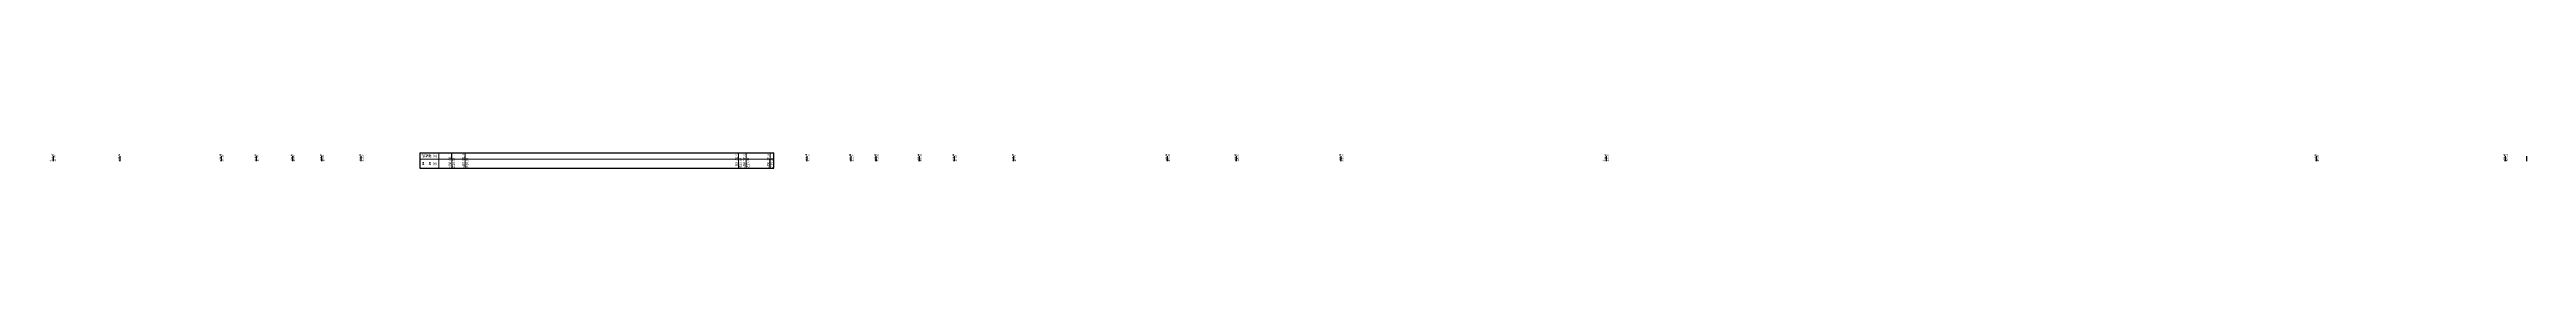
# Model space of a CAD drawing. Header units: millimetres. Extents: x 946 to 3601, y 223 to 2569.
# Drawn here: x 1300 to 3074, y 483 to 494 of the extents above; entities that cross this region are included whole.
import ezdxf
from ezdxf.enums import TextEntityAlignment as Align

# ---------------------------------------------------------------- set-up
doc = ezdxf.new("R2010")
doc.units = ezdxf.units.MM
for name, color, linetype, lineweight in [('地质-地层线', 7, 'Continuous', 15), ('地质-标注栏', 1, 'Continuous', 25), ('标注线及字体', 7, 'Continuous', 15)]:
    doc.layers.add(name, color=color, linetype=linetype, lineweight=lineweight)
doc.styles.add('标注栏数据', font='', dxfattribs={"width": 0.7, "height": 2.5})
doc.styles.add('标注栏项目', font='', dxfattribs={"width": 0.7, "height": 2.5})
doc.styles.get('标注栏数据').set_extended_font_data('仿宋_GB2312')
doc.styles.get('标注栏项目').set_extended_font_data('仿宋_GB2312')

msp = doc.modelspace()

# ---------------------------------------------------------------- linework, layer by layer
at = {"layer": '地质-地层线', "color": 7}
for p, q in [((1565.4, 489.7), (1818.9, 489.7)), ((1579, 483.1), (1579, 494.2))]:
    msp.add_line(p, q, dxfattribs=at)
at = {"layer": '地质-标注栏', "color": 7, "linetype": 'Continuous'}
for p, q in [((1302.9, 489.7), (1302.9, 491.7)), ((1302.9, 488.1), (1302.9, 489.7)), ((1350.8, 489.7), (1350.8, 491.7)), ((1350.8, 488.1), (1350.8, 489.7)), ((1423.3, 489.7), (1423.3, 491.7)), ((1423.3, 488.1), (1423.3, 489.7)), ((1448.3, 489.7), (1448.3, 491.7)), ((1448.3, 488.1), (1448.3, 489.7)), ((1474.3, 489.7), (1474.3, 491.7)), ((1474.3, 488.1), (1474.3, 489.7)), ((1495.3, 489.7), (1495.3, 491.7)), ((1495.3, 488.1), (1495.3, 489.7)), ((1523.3, 489.7), (1523.3, 491.7)), ((1523.3, 488.1), (1523.3, 489.7)), ((1588.3, 489.7), (1588.3, 494.2)), ((1816.3, 483.1), (1816.3, 489.7)), ((1842.8, 489.7), (1842.8, 491.7)), ((1842.8, 488.1), (1842.8, 489.7)), ((1874.3, 489.7), (1874.3, 491.7)), ((1874.3, 488.1), (1874.3, 489.7)), ((1892.3, 489.7), (1892.3, 491.7)), ((1892.3, 488.1), (1892.3, 489.7)), ((1923.3, 489.7), (1923.3, 491.7)), ((1923.3, 488.1), (1923.3, 489.7)), ((1948.3, 489.7), (1948.3, 491.7)), ((1948.3, 488.1), (1948.3, 489.7)), ((1990.8, 489.7), (1990.8, 491.7)), ((1990.8, 488.1), (1990.8, 489.7)), ((2101, 489.7), (2101, 491.7)), ((2101, 488.1), (2101, 489.7)), ((2150.3, 489.7), (2150.3, 491.7)), ((2150.3, 488.1), (2150.3, 489.7)), ((2225.3, 489.7), (2225.3, 491.7)), ((2225.3, 488.1), (2225.3, 489.7)), ((2415.3, 489.7), (2415.3, 491.7)), ((2415.3, 488.1), (2415.3, 489.7)), ((2924, 489.7), (2924, 491.7)), ((2924, 488.1), (2924, 489.7)), ((3059.3, 489.7), (3059.3, 491.7)), ((3059.3, 488.1), (3059.3, 489.7)), ((3074.3, 491.7), (3074.3, 488.1))]:
    msp.add_line(p, q, dxfattribs=at)
at = {"layer": '地质-标注栏', "linetype": 'Continuous'}
for p, q in [((1565.4, 494.2), (1818.9, 494.2)), ((1565.4, 494.2), (1565.4, 483.1)), ((1565.4, 483.1), (1818.9, 483.1)), ((1818.9, 483.1), (1818.9, 494.2))]:
    msp.add_line(p, q, dxfattribs=at)
at = {"layer": '标注线及字体', "color": 7, "linetype": 'Continuous'}
for p, q in [((1588.3, 483.1), (1588.3, 489.7)), ((1597.9, 489.7), (1597.9, 494.2)), ((1597.9, 483.1), (1597.9, 489.7)), ((1793.7, 489.7), (1793.7, 494.2)), ((1793.7, 483.1), (1793.7, 489.7)), ((1799.1, 489.7), (1799.1, 494.2)), ((1799.1, 483.1), (1799.1, 489.7)), ((1816.3, 489.7), (1816.3, 494.2))]:
    msp.add_line(p, q, dxfattribs=at)

# ---------------------------------------------------------------- texts
at = {"layer": '地质-标注栏', "color": 4, "linetype": 'Continuous', "style": '标注栏数据', "oblique": 0, "width": 0.75}
for s, p in [('0', (1301.4, 488.1)), ('+072.60', (1302.8, 488.1)), ('右0.80', (1304.4, 488.1)), ('+120.50', (1350.7, 488.1)), ('+193.00', (1423.2, 488.1)), ('左6.70', (1424.8, 488.1)), ('+218.00', (1448.2, 488.1)), ('左9.60', (1449.8, 488.1)), ('+244.00', (1474.2, 488.1)), ('左0.50', (1475.8, 488.1)), ('+265.00', (1495.2, 488.1)), ('左9.40', (1496.8, 488.1)), ('+293.00', (1523.2, 488.1)), ('左11.20', (1524.8, 488.1)), ('+612.50', (1842.7, 488.1)), ('左14.50', (1844.3, 488.1)), ('+644.00', (1874.2, 488.1)), ('左12.30', (1875.8, 488.1)), ('+662.00', (1892.2, 488.1)), ('左11.60', (1893.8, 488.1)), ('+693.00', (1923.2, 488.1)), ('左10.00', (1924.8, 488.1)), ('+718.00', (1948.2, 488.1)), ('左5.80', (1949.8, 488.1)), ('+760.50', (1990.7, 488.1)), ('左0.40', (1992.3, 488.1)), ('+870.70', (2100.9, 488.1)), ('左32.40', (2102.5, 488.1)), ('+920.00', (2150.2, 488.1)), ('右28.00', (2151.8, 488.1)), ('+995.00', (2225.2, 488.1)), ('左29.50', (2226.8, 488.1)), ('1', (2413.8, 488.1)), ('+185.00', (2415.2, 488.1)), ('左32.00', (2416.8, 488.1)), ('+693.70', (2923.9, 488.1)), ('左9.60', (2925.5, 488.1)), ('+829.00', (3059.2, 488.1)), ('右37.50', (3060.8, 488.1))]:
    msp.add_text(s, height=1.25, rotation=90, dxfattribs=at).set_placement(p)
at = {"layer": '地质-标注栏', "color": 7, "linetype": 'Continuous', "style": '标注栏数据', "oblique": 0, "width": 0.75}
for s, p in [('3.32', (1302.8, 490.3)), ('3.31', (1350.7, 490.3)), ('3.59', (1423.2, 490.3)), ('3.54', (1448.2, 490.3)), ('4.83', (1474.2, 490.3)), ('5.09', (1495.2, 490.3)), ('3.64', (1523.2, 490.3)), ('3.79', (1842.7, 490.3)), ('3.08', (1874.2, 490.3)), ('3.05', (1892.2, 490.3)), ('3.66', (1923.2, 490.3)), ('4.00', (1948.2, 490.3)), ('3.82', (1990.7, 490.3)), ('3.55', (2100.9, 490.3)), ('3.93', (2150.2, 490.3)), ('3.77', (2225.2, 490.3)), ('3.23', (2415.2, 490.3)), ('3.83', (2923.9, 490.3)), ('3.67', (3059.2, 490.3))]:
    msp.add_text(s, height=1.25, rotation=90, dxfattribs=at).set_placement(p)
at = {"layer": '标注线及字体', "color": 7, "linetype": 'Continuous', "style": '标注栏项目', "width": 0.7}
for s, p in [('孔口高程 (m)', (1572.2, 492)), ('里   程 (m)', (1572.2, 486.4))]:
    msp.add_text(s, height=1.79, dxfattribs=at).set_placement(p, align=Align.MIDDLE)
at = {"layer": '标注线及字体', "color": 7, "linetype": 'Continuous', "style": '标注栏数据', "oblique": 0, "width": 0.7}
for s, p in [('3.16', (1587.8, 490.3)), ('+358.00', (1587.8, 483.5)), ('左14.50', (1590.5, 483.5)), ('2.38', (1597.4, 490.3)), ('+367.60', (1597.4, 483.5)), ('左14.90', (1600.1, 483.5)), ('2.94', (1793.2, 490.3)), ('+563.40', (1793.2, 483.5)), ('左13.30', (1795.9, 483.5)), ('4.01', (1798.6, 490.3)), ('+568.80', (1798.6, 483.5)), ('左13.00', (1801.3, 483.5)), ('4.82', (1815.8, 490.3)), ('+586.00', (1815.8, 483.5)), ('左13.90', (1818.5, 483.5))]:
    msp.add_text(s, height=1.79, rotation=90, dxfattribs=at).set_placement(p)

doc.saveas('drawing.dxf')
